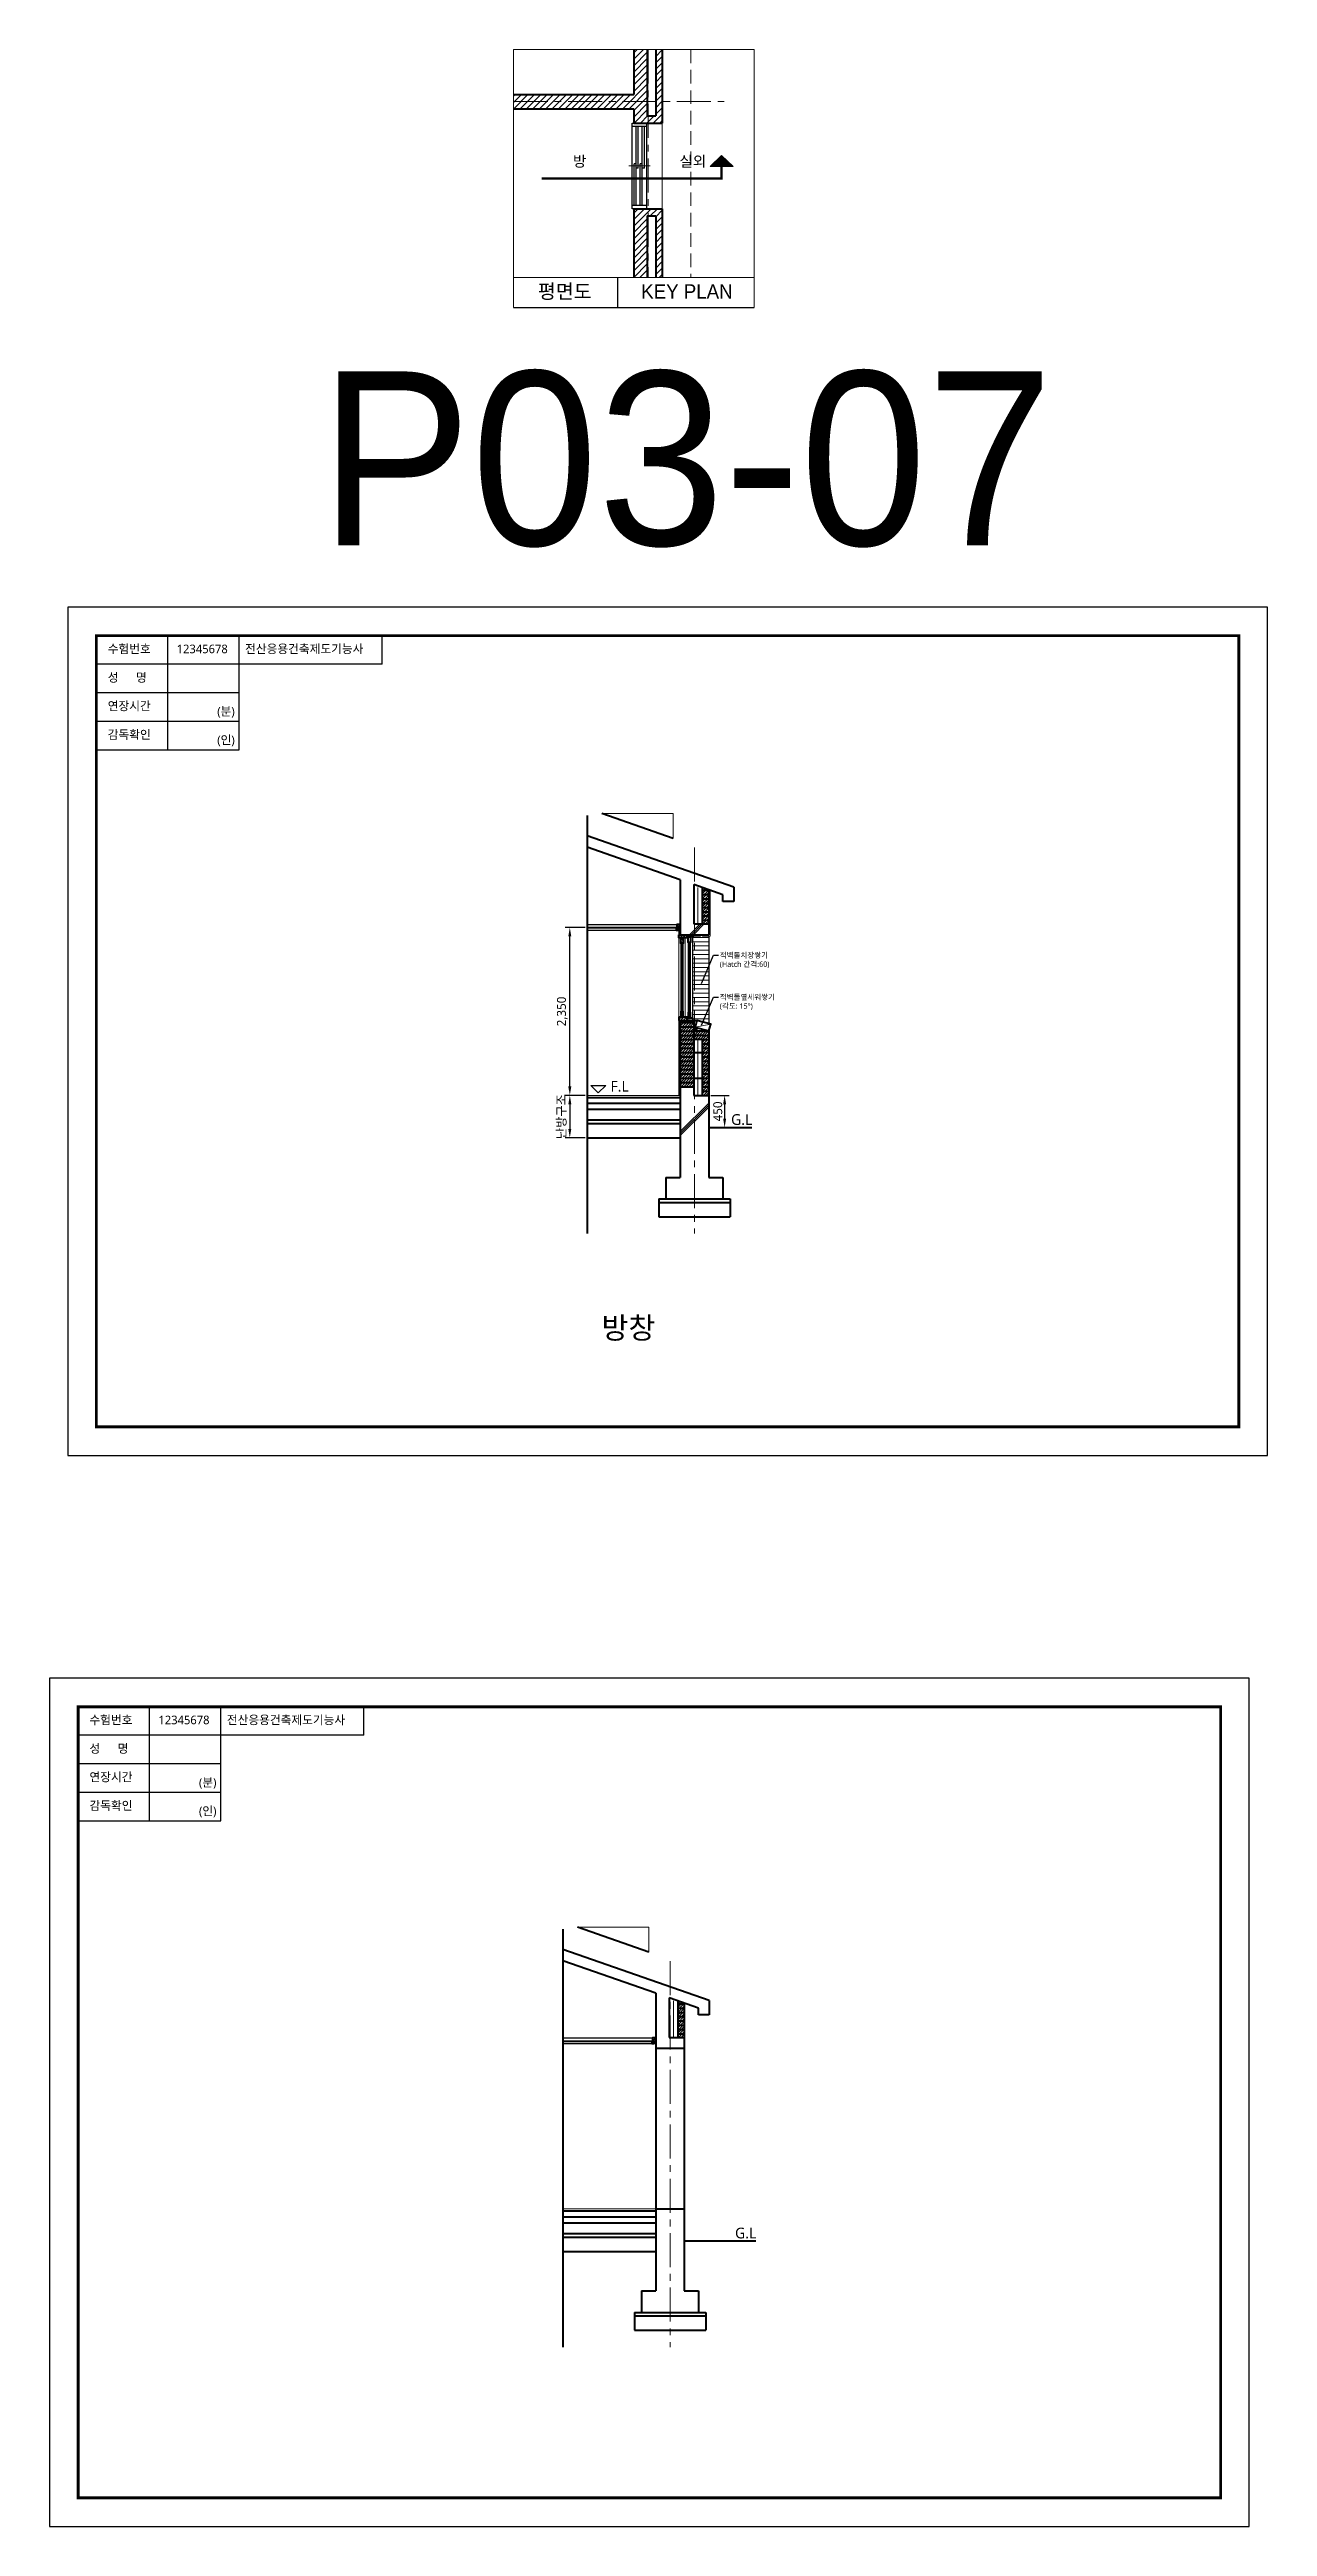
# Model space of a CAD drawing. Header units: millimetres. Extents: x 0 to 126056, y 2051 to 38499.
# Drawn here: x 65400 to 82456, y 2051 to 36740 of the extents above; entities that cross this region are included whole.
import ezdxf

# ---------------------------------------------------------------- set-up
doc = ezdxf.new("R2010")
doc.units = ezdxf.units.MM
doc.header["$LTSCALE"] = 15
doc.linetypes.add('CENTER', pattern=[50.8, 31.75, -6.35, 6.35, -6.35])
doc.linetypes.add('HIDDEN', pattern=[9.525, 6.35, -3.175])
for name, color, linetype, lineweight in [('단면선', 2, 'Continuous', 40), ('마감선', 3, 'Continuous', 20), ('입면선', 4, 'Continuous', 30), ('중심선', 1, 'CENTER', 20), ('치수및문자', 7, 'Continuous', 30), ('해칭선', 5, 'Continuous', 9)]:
    doc.layers.add(name, color=color, linetype=linetype, lineweight=lineweight)
doc.styles.add('dim1', font='malgun.ttf')
doc.styles.get("Standard").update_dxf_attribs({"font": ''})
doc.styles.get('Standard').set_extended_font_data('Gulim')
doc.linetypes.add('BATTING', pattern='A,0.00254,-2.54,[134,ltypeshp.shx,S=2.54,R=0,X=-2.54,Y=0],-5.08,[134,ltypeshp.shx,S=2.54,R=180,X=2.54,Y=0],-2.54', length=10.16254)
doc.dimstyles.new('dim1', dxfattribs={"dimscale": 40, "dimtxt": 2.5, "dimasz": 2.5, "dimexe": 1.25, "dimexo": 0.625, "dimtad": 1, "dimdec": 0, "dimlunit": 6, "dimtxsty": 'dim1', "dimcen": 2.5, "dimadec": 0, "dimazin": 0, "dimtfac": 1, "dimtdec": 0, "dimtmove": 0, "dimatfit": 3, "dimfxl": 1, "dimarcsym": 0})
pattern_1 = [(45, (-32362.004, -189714.798), (-17.9605122, 17.9605122), [])]
pattern_2 = [(0, (-32362.004, -189714.8), (0, 60), [])]

msp = doc.modelspace()

# ---------------------------------------------------------------- texts
msp.add_text('P03-07', height=2434.91).set_placement((69182, 29797.4))
at = {"style": 'dim1'}
for s, height, p in [('수험번호', 120, (66214.9, 28285.6)), ('12345678', 120, (67180.5, 28285.6)), ('전산응용건축제도기능사', 120, (68139.2, 28285.6)), ('성      명', 120, (66214.9, 27885.6)), ('연장시간', 120, (66214.9, 27485.6)), ('(분)', 120, (67748.6, 27409.9)), ('감독확인', 120, (66214.9, 27085.6)), ('(인)', 120, (67748.6, 27009.9)), ('F.L', 150, (73256, 22146.2)), ('G.L', 150, (74944.2, 21679.7)), ('방창', 300, (73130.9, 18685.9)), ('수험번호', 120, (65959.1, 13285.6)), ('12345678', 120, (66924.7, 13285.6)), ('전산응용건축제도기능사', 120, (67883.4, 13285.6)), ('성      명', 120, (65959.1, 12885.6)), ('연장시간', 120, (65959.1, 12485.6)), ('(분)', 120, (67492.7, 12409.9)), ('감독확인', 120, (65959.1, 12085.6)), ('(인)', 120, (67492.7, 12009.9)), ('G.L', 150, (74999.8, 6085.2))]:
    msp.add_text(s, height=height, dxfattribs=at).set_placement(p)
at = {"char_height": 75, "attachment_point": 1, "style": 'dim1'}
for s, insert in [('적벽돌치장쌓기\\P(Hatch 간격:60)', (74785.8, 24092.8)), ('적벽돌옆세워쌓기\\P(각도: 15%%D)', (74785.8, 23507.2))]:
    msp.add_mtext(s, dxfattribs=dict(at, insert=insert))
at = {"layer": '치수및문자', "color": 0}
for s, height, p in [('방', 150, (72729.9, 35099.8)), ('실외', 150, (74221, 35099.8)), ('평면도', 200, (72238.8, 33252.4)), ('KEY PLAN', 200, (73685.7, 33252.4))]:
    msp.add_text(s, height=height, dxfattribs=at).set_placement(p)

# ---------------------------------------------------------------- blocks, each defined once
blk = doc.blocks.new('*D249')
at = {"color": 0, "lineweight": -2, "transparency": 16777216}
for p, q in [((72899, 22093), (72623, 22093)), ((72686, 21968), (72686, 21623)), ((72899, 21498), (72623, 21498))]:
    blk.add_line(p, q, dxfattribs=at)
at = {"color": 0, "transparency": 16777216}
for points in [[(72665, 21968), (72707, 21968), (72686, 22093)], [(72665, 21623), (72707, 21623), (72686, 21498)]]:
    blk.add_solid(points, dxfattribs=at)
at = {"layer": 'Defpoints', "color": 0, "transparency": 16777216}
for p in [(72931, 22093), (72686, 21498), (72931, 21498)]:
    blk.add_point(p, dxfattribs=at)
at = {"color": 0, "transparency": 16777216, "insert": (72573, 21796), "char_height": 125, "attachment_point": 5, "rotation": 90, "style": 'dim1'}
blk.add_mtext('난방구조', dxfattribs=at)
blk = doc.blocks.new('*D262')
at = {"color": 0, "lineweight": -2, "transparency": 16777216}
for p, q in [((72899, 24443), (72623, 24443)), ((72686, 22218), (72686, 24318)), ((72899, 22093), (72623, 22093))]:
    blk.add_line(p, q, dxfattribs=at)
at = {"color": 0, "transparency": 16777216}
for points in [[(72665, 24318), (72707, 24318), (72686, 24443)], [(72665, 22218), (72707, 22218), (72686, 22093)]]:
    blk.add_solid(points, dxfattribs=at)
at = {"layer": 'Defpoints', "color": 0, "transparency": 16777216}
for p in [(72686, 24443), (72931, 24443), (72931, 22093)]:
    blk.add_point(p, dxfattribs=at)
at = {"color": 0, "transparency": 16777216, "insert": (72580, 23268), "char_height": 125, "attachment_point": 5, "rotation": 90, "style": 'dim1'}
blk.add_mtext('2,350', dxfattribs=at)
blk = doc.blocks.new('*D263')
at = {"color": 0, "lineweight": -2, "transparency": 16777216}
for p, q in [((74662, 22093), (74916, 22093)), ((74854, 21968), (74854, 21768)), ((74662, 21643), (74916, 21643))]:
    blk.add_line(p, q, dxfattribs=at)
at = {"color": 0, "transparency": 16777216}
for points in [[(74833, 21968), (74875, 21968), (74854, 22093)], [(74833, 21768), (74875, 21768), (74854, 21643)]]:
    blk.add_solid(points, dxfattribs=at)
at = {"layer": 'Defpoints', "color": 0, "transparency": 16777216}
for p in [(74631, 22093), (74631, 21643), (74854, 21643)]:
    blk.add_point(p, dxfattribs=at)
at = {"color": 0, "transparency": 16777216, "insert": (74758, 21868), "char_height": 125, "attachment_point": 5, "rotation": 90, "style": 'dim1'}
blk.add_mtext('450', dxfattribs=at)

# ---------------------------------------------------------------- dimensions: what is measured, and where the dimension line sits
for base, p1, p2, picture, middle in [((72686, 24443.2), (72930.7, 22093.2), (72930.7, 24443.2), '*D262', (72579.7, 23268.2)), ((74853.7, 21643.2), (74630.7, 22093.2), (74630.7, 21643.2), '*D263', (74757.9, 21868.2))]:
    dim = msp.add_linear_dim(base=base, p1=p1, p2=p2, angle=90, dimstyle='dim1', override={"dimscale": 50, "dimtoh": 1})
    dim.commit()
    dim.dimension.update_dxf_attribs({"geometry": picture, "text_midpoint": middle})
dim = msp.add_linear_dim(base=(72686, 21498.2), p1=(72930.7, 22093.2), p2=(72930.7, 21498.2), angle=90, text='난방구조', dimstyle='dim1', override={"dimscale": 50, "dimtoh": 1})
dim.commit()
dim.dimension.update_dxf_attribs({"geometry": '*D249', "text_midpoint": (72686, 21795.7), "dimtype": 160})

# ---------------------------------------------------------------- hatches: boundary and pattern name
msp.add_hatch(color=0).paths.add_polyline_path([(74810.8, 35254.5), (74971.9, 35101.6), (74649.7, 35101.6)])
at = {"layer": '단면선'}
h = msp.add_hatch(dxfattribs=at)
h.set_pattern_fill('_USER', color=256, scale=60, pattern_type=0)
h.set_pattern_definition(pattern_2)
h.paths.add_polyline_path([(74630.7, 24973.2), (74540.7, 25004.7), (74540.7, 24493.2), (74630.7, 24493.2)])
h = msp.add_hatch(dxfattribs=at)
h.set_pattern_fill('_USER', color=256, scale=60, pattern_type=0)
h.set_pattern_definition([(0, (-32703.23, -205309.27), (0, 60), [])])
h.paths.add_polyline_path([(74289.5, 9378.7), (74199.5, 9410.2), (74199.5, 8898.7), (74289.5, 8898.7)])
at = {"layer": '해칭선'}
h = msp.add_hatch(dxfattribs=at)
h.set_pattern_fill('ANSI31', color=0, scale=20)
h.set_pattern_definition([(45, (76872.64, -159467.37), (-44.90128, 44.90128), [])])
h.paths.add_polyline_path([(73771.1, 36739.8), (73581.1, 36739.8), (73581.1, 36109.8), (71899.6, 36109.8), (71899.6, 36009.8), (73771.1, 36009.8)])
h.paths.add_polyline_path([(73771.1, 36009.8), (71899.6, 36009.8), (71899.6, 35909.8), (73581.1, 35909.8), (73581.1, 35709.8), (73761.1, 35709.8), (73781.1, 35709.8), (73781.1, 35809.8), (73771.1, 35809.8)])
h.paths.add_polyline_path([(73981.1, 36009.8), (73891.1, 36009.8), (73891.1, 35809.8), (73781.1, 35809.8), (73781.1, 35709.8), (73981.1, 35709.8)])
h.paths.add_polyline_path([(73981.1, 36739.8), (73891.1, 36739.8), (73891.1, 36009.8), (73981.1, 36009.8)])
h.paths.add_polyline_path([(73771.1, 34409.8), (73781.1, 34409.8), (73781.1, 34509.8), (73581.1, 34509.8), (73581.1, 33546.5), (73771.1, 33546.5)])
h.paths.add_polyline_path([(73981.1, 34509.8), (73781.1, 34509.8), (73781.1, 34409.8), (73891.1, 34409.8), (73891.1, 33546.5), (73981.1, 33546.5)])
h = msp.add_hatch(dxfattribs=at)
h.set_pattern_fill('ANSI31', color=256, scale=8)
h.set_pattern_definition(pattern_1)
h.paths.add_polyline_path([(74630.7, 24973.2), (74540.7, 25004.7), (74540.7, 24493.2), (74630.7, 24493.2)])
h = msp.add_hatch(dxfattribs=at)
h.set_pattern_fill('ANSI31', color=256, scale=8)
h.set_pattern_definition([(45, (-8620.756, -160602.894), (-17.9605122, 17.9605122), [])])
h.paths.add_polyline_path([(74330.7, 24298.2), (74210.7, 24298.2), (74210.7, 24343.2), (74330.7, 24343.2)])
h = msp.add_hatch(dxfattribs=at)
h.set_pattern_fill('ANSI31', color=256, scale=8, angle=90)
h.set_pattern_definition([(135, (-8620.756, -160602.894), (-17.9605122, -17.9605122), [])])
h.paths.add_polyline_path([(74272.4, 24218.2), (74242.4, 24218.2), (74242.4, 24298.2), (74272.4, 24298.2)])
h = msp.add_hatch(dxfattribs=at)
h.set_pattern_fill('_USER', color=256, scale=60, pattern_type=0)
h.set_pattern_definition(pattern_2)
h.paths.add_polyline_path([(74430.7, 24323.2), (74410.7, 24323.2), (74410.7, 24313.2), (74410.7, 23173.2), (74410.7, 23143.2), (74430.7, 23143.2)])
h.paths.add_polyline_path([(74630.7, 24323.2), (74545.3, 24323.2), (74545.3, 24343.2), (74518.4, 24343.2), (74518.4, 24323.2), (74430.7, 24323.2), (74430.7, 23143.2), (74466.6, 23143.2), (74630.7, 23099.2)])
h = msp.add_hatch(dxfattribs=at)
h.set_pattern_fill('ANSI31', color=256, scale=8, angle=90)
h.set_pattern_definition([(135, (-8620.756, -161407.194), (-17.9605122, -17.9605122), [])])
h.paths.add_polyline_path([(74272.4, 23268.2), (74242.4, 23268.2), (74242.4, 23188.2), (74272.4, 23188.2)])
h = msp.add_hatch(dxfattribs=at)
h.set_pattern_fill('ANSI31', color=256, scale=8)
h.set_pattern_definition([(45, (-8620.756, -161407.194), (-17.9605122, 17.9605122), [])])
h.paths.add_polyline_path([(74330.7, 23188.2), (74210.7, 23188.2), (74210.7, 23143.2), (74330.7, 23143.2)])
h = msp.add_hatch(dxfattribs=at)
h.set_pattern_fill('ANSI31', color=256, scale=8)
h.set_pattern_definition(pattern_1)
h.paths.add_polyline_path([(74420.7, 23143.2), (74230.7, 23143.2), (74230.7, 22213.2), (74420.7, 22213.2)])
h = msp.add_hatch(dxfattribs=at)
h.set_pattern_fill('ANSI31', color=256, scale=8)
h.set_pattern_definition(pattern_1)
h.paths.add_polyline_path([(74430.7, 22993.2), (74420.7, 22993.2), (74420.7, 22933.2), (74430.7, 22933.2)])
h = msp.add_hatch(dxfattribs=at)
h.set_pattern_fill('ANSI31', color=256, scale=8)
h.set_pattern_definition(pattern_1)
h.paths.add_polyline_path([(74430.7, 22933.2), (74420.7, 22933.2), (74420.7, 22873.2), (74430.7, 22873.2)])
h = msp.add_hatch(dxfattribs=at)
h.set_pattern_fill('ANSI31', color=256, scale=8)
h.set_pattern_definition(pattern_1)
h.paths.add_polyline_path([(74630.7, 22993.2), (74430.7, 22993.2), (74430.7, 22873.2), (74630.7, 22873.2)])
h = msp.add_hatch(dxfattribs=at)
h.set_pattern_fill('ANSI31', color=256, scale=8)
h.set_pattern_definition(pattern_1)
h.paths.add_polyline_path([(74630.7, 22873.2), (74540.7, 22873.2), (74540.7, 22093.2), (74630.7, 22093.2)])
h = msp.add_hatch(dxfattribs=at)
h.set_pattern_fill('ANSI31', color=256, scale=8)
h.set_pattern_definition([(45, (-32703.228, -205309.27), (-17.9605122, 17.9605122), [])])
h.paths.add_polyline_path([(74289.5, 9378.7), (74199.5, 9410.2), (74199.5, 8898.7), (74289.5, 8898.7)])

# ---------------------------------------------------------------- linework, layer by layer
at = {"color": 0}
for p, q in [((74810.8, 35254.5), (74649.7, 35101.6)), ((74971.9, 35101.6), (74649.7, 35101.6)), ((73352.8, 33546.5), (73352.8, 33125.7)), ((71899.6, 33125.7), (75268.2, 33125.7))]:
    msp.add_line(p, q, dxfattribs=at)
for p, q in [((70055.9, 28530.7), (66055.9, 28530.7)), ((66055.9, 28530.7), (66055.9, 26930.7)), ((72979.4, 22231.2), (73190.7, 22231.2)), ((73085, 22129), (72979.4, 22231.2)), ((73085, 22129), (73190.7, 22231.2)), ((69800, 13530.7), (65800, 13530.7)), ((65800, 13530.7), (65800, 11930.7))]:
    msp.add_line(p, q)
at = {"color": 0, "const_width": 30}
msp.add_lwpolyline([(72291.7, 34933.6), (74810.8, 34933.6), (74810.8, 35101.6)], dxfattribs=at)
at = {"color": 0}
for points in [[(74810.8, 35254.5), (74971.9, 35101.6), (74649.7, 35101.6), (74810.8, 35254.5)], [(74810.8, 35254.5), (74971.9, 35101.6)]]:
    msp.add_lwpolyline(points, dxfattribs=at)
at = {"layer": '단면선', "color": 0}
for p, q in [((73581.1, 36739.8), (73581.1, 36109.8)), ((73771.1, 36739.8), (73771.1, 35809.8)), ((73891.1, 36739.8), (73891.1, 35809.8)), ((73981.1, 36739.8), (73981.1, 35709.8)), ((71899.6, 36109.8), (73581.1, 36109.8)), ((71899.6, 35909.8), (73581.1, 35909.8)), ((73581.1, 35909.8), (73581.1, 35709.8)), ((73771.1, 35809.8), (73891.1, 35809.8)), ((73581.1, 35709.8), (73981.1, 35709.8)), ((73581.1, 34509.8), (73981.1, 34509.8)), ((73581.1, 34509.8), (73581.1, 33546.5)), ((73771.1, 34409.8), (73891.1, 34409.8)), ((73771.1, 34409.8), (73771.1, 33546.5)), ((73891.1, 34409.8), (73891.1, 33546.5)), ((73981.1, 34509.8), (73981.1, 33546.5))]:
    msp.add_line(p, q, dxfattribs=at)
at = {"layer": '단면선'}
for p, q in [((74134, 25689.1), (73134, 26039.1)), ((72930.7, 26011.2), (72930.7, 20158.1)), ((74980.7, 25009.6), (72930.7, 25727.1)), ((74230.7, 25113.2), (72930.7, 25568.2)), ((74230.7, 25113.2), (74230.7, 24343.2)), ((74420.7, 25046.7), (74420.7, 24493.2)), ((74830.7, 24903.2), (74420.7, 25046.7)), ((74540.7, 25004.7), (74540.7, 24493.2)), ((74980.7, 25009.6), (74980.7, 24809.6)), ((74630.7, 24973.2), (74630.7, 24343.2)), ((74830.7, 24809.6), (74830.7, 24903.2)), ((74980.7, 24809.6), (74830.7, 24809.6)), ((72930.7, 24443.2), (74230.7, 24443.2)), ((74230.7, 24343.2), (74630.7, 24343.2)), ((74420.7, 24493.2), (74630.7, 24493.2)), ((74257.4, 24218.2), (74257.4, 23268.2)), ((74359.7, 24233.2), (74359.7, 23253.2)), ((74230.7, 23143.2), (74466.6, 23143.2)), ((74230.7, 23143.2), (74230.7, 20943.2)), ((74230.7, 23113.2), (74420.7, 23113.2)), ((74230.7, 23053.2), (74420.7, 23053.2)), ((74230.7, 22993.2), (74420.7, 22993.2)), ((74230.7, 22933.2), (74420.7, 22933.2)), ((74420.7, 23143.2), (74420.7, 22093.2)), ((74540.7, 22993.2), (74420.7, 22993.2)), ((74540.7, 22933.2), (74420.7, 22933.2)), ((74540.7, 22993.2), (74630.7, 22993.2)), ((74540.7, 22933.2), (74630.7, 22933.2)), ((74630.7, 22995.7), (74630.7, 20943.2)), ((74230.7, 22873.2), (74420.7, 22873.2)), ((74230.7, 22813.2), (74420.7, 22813.2)), ((74230.7, 22753.2), (74420.7, 22753.2)), ((74230.7, 22693.2), (74420.7, 22693.2)), ((74230.7, 22633.2), (74420.7, 22633.2)), ((74230.7, 22573.2), (74420.7, 22573.2)), ((74540.7, 22873.2), (74420.7, 22873.2)), ((74420.7, 22693.6), (74540.7, 22693.6)), ((74540.7, 22873.2), (74630.7, 22873.2)), ((74540.7, 22873.2), (74540.7, 22093.2)), ((74540.7, 22813.2), (74630.7, 22813.2)), ((74540.7, 22753.2), (74630.7, 22753.2)), ((74540.7, 22693.2), (74630.7, 22693.2)), ((74540.7, 22633.2), (74630.7, 22633.2)), ((74540.7, 22573.2), (74630.7, 22573.2)), ((74230.7, 22513.2), (74420.7, 22513.2)), ((74230.7, 22453.2), (74420.7, 22453.2)), ((74230.7, 22393.2), (74420.7, 22393.2)), ((74230.7, 22333.2), (74420.7, 22333.2)), ((74230.7, 22273.2), (74420.7, 22273.2)), ((74230.7, 22213.2), (74420.7, 22213.2)), ((74420.7, 22333.2), (74540.7, 22333.2)), ((74540.7, 22513.2), (74630.7, 22513.2)), ((74540.7, 22453.2), (74630.7, 22453.2)), ((74540.7, 22393.2), (74630.7, 22393.2)), ((74540.7, 22333.2), (74630.7, 22333.2)), ((74540.7, 22273.2), (74630.7, 22273.2)), ((74540.7, 22213.2), (74630.7, 22213.2)), ((72930.7, 22063.2), (74230.7, 22063.2)), ((72930.7, 21983.2), (74230.7, 21983.2)), ((72930.7, 21898.2), (74230.7, 21898.2)), ((74420.7, 22093.2), (74630.7, 22093.2)), ((74540.7, 22153.2), (74630.7, 22153.2)), ((72930.7, 21748.2), (74230.7, 21748.2)), ((72930.7, 21698.2), (74230.7, 21698.2)), ((74630.7, 21643.2), (75236.8, 21643.2)), ((72930.7, 21498.2), (74230.7, 21498.2)), ((74030.7, 20943.2), (74230.7, 20943.2)), ((74030.7, 20943.2), (74030.7, 20643.2)), ((74630.7, 20943.2), (74830.7, 20943.2)), ((74830.7, 20943.2), (74830.7, 20643.2)), ((73930.7, 20643.2), (74930.7, 20643.2)), ((73930.7, 20643.2), (73930.7, 20393.2)), ((73930.7, 20593.2), (74930.7, 20593.2)), ((74930.7, 20643.2), (74930.7, 20393.2)), ((73930.7, 20393.2), (74930.7, 20393.2)), ((72589.5, 10416.7), (72589.5, 4563.6)), ((73792.8, 10094.6), (72792.8, 10444.6)), ((74639.5, 9415.1), (72589.5, 10132.6)), ((73889.5, 9518.7), (72589.5, 9973.7)), ((73889.5, 9518.7), (73889.5, 5348.7)), ((74079.5, 9452.2), (74079.5, 8898.7)), ((74489.5, 9308.7), (74079.5, 9452.2)), ((74199.5, 9410.2), (74199.5, 8898.7)), ((74289.5, 9378.7), (74289.5, 5348.7)), ((74639.5, 9415.1), (74639.5, 9215.1)), ((74489.5, 9215.1), (74489.5, 9308.7)), ((74639.5, 9215.1), (74489.5, 9215.1)), ((72589.5, 8848.7), (73889.5, 8848.7)), ((73889.5, 8748.7), (74289.5, 8748.7)), ((74079.5, 8898.7), (74289.5, 8898.7)), ((72589.5, 6468.7), (73889.5, 6468.7)), ((72589.5, 6388.7), (73889.5, 6388.7)), ((72589.5, 6303.7), (73889.5, 6303.7)), ((73889.5, 6498.7), (74289.5, 6498.7)), ((72589.5, 6153.7), (73889.5, 6153.7)), ((72589.5, 6103.7), (73889.5, 6103.7)), ((72589.5, 5903.7), (73889.5, 5903.7)), ((74289.5, 6048.7), (75292.4, 6048.7)), ((73689.5, 5348.7), (73889.5, 5348.7)), ((73689.5, 5348.7), (73689.5, 5048.7)), ((74289.5, 5348.7), (74489.5, 5348.7)), ((74489.5, 5348.7), (74489.5, 5048.7)), ((73589.5, 5048.7), (74589.5, 5048.7)), ((73589.5, 5048.7), (73589.5, 4798.7)), ((73589.5, 4998.7), (74589.5, 4998.7)), ((74589.5, 5048.7), (74589.5, 4798.7)), ((73589.5, 4798.7), (74589.5, 4798.7))]:
    msp.add_line(p, q, dxfattribs=at)
for points in [[(74174.7, 24407.2), (74210.7, 24407.2), (74210.7, 24443.2), (74174.7, 24443.2)], [(74185.7, 24443.2), (74230.7, 24443.2), (74230.7, 24488.2), (74185.7, 24488.2)], [(74210.7, 24343.2), (74330.7, 24343.2), (74330.7, 24298.2), (74210.7, 24298.2)], [(74242.4, 24298.2), (74272.4, 24298.2), (74272.4, 24218.2), (74242.4, 24218.2)], [(74330.7, 24343.2), (74410.7, 24343.2), (74410.7, 24313.2), (74330.7, 24313.2)], [(74344.7, 24313.2), (74374.7, 24313.2), (74374.7, 24233.2), (74344.7, 24233.2)], [(74242.4, 23188.2), (74272.4, 23188.2), (74272.4, 23268.2), (74242.4, 23268.2)], [(74344.7, 23173.2), (74374.7, 23173.2), (74374.7, 23253.2), (74344.7, 23253.2)], [(74210.7, 23143.2), (74330.7, 23143.2), (74330.7, 23188.2), (74210.7, 23188.2)], [(74330.7, 23143.2), (74410.7, 23143.2), (74410.7, 23173.2), (74330.7, 23173.2)], [(74420.7, 22993.2), (74465.7, 22993.2), (74465.7, 23038.2), (74420.7, 23038.2)], [(74440.7, 23046.6), (74633.9, 22994.8), (74659.8, 23091.4), (74466.6, 23143.2)], [(73833.5, 8812.7), (73869.5, 8812.7), (73869.5, 8848.7), (73833.5, 8848.7)], [(73844.5, 8848.7), (73889.5, 8848.7), (73889.5, 8893.7), (73844.5, 8893.7)]]:
    msp.add_lwpolyline(points, close=True, dxfattribs=at)
at = {"layer": '마감선', "color": 0, "linetype": 'HIDDEN', "ltscale": 2}
msp.add_line((74381.1, 36739.8), (74381.1, 33546.5), dxfattribs=at)
at = {"layer": '마감선', "color": 0}
msp.add_line((73981.1, 35709.8), (73981.1, 34509.8), dxfattribs=at)
at = {"layer": '마감선'}
for p, q in [((74134, 26039.1), (73134, 26039.1)), ((74134, 25689.1), (74134, 26039.1)), ((74650.7, 24966.2), (74650.7, 24323.2)), ((74210.7, 24343.2), (74210.7, 24443.2)), ((74210.7, 24298.2), (74210.7, 23188.2)), ((74302.4, 24298.2), (74302.4, 23188.2)), ((74404.7, 24313.2), (74404.7, 23173.2)), ((74410.7, 24323.2), (74518.4, 24323.2)), ((74410.7, 24313.2), (74410.7, 23173.2)), ((74518.4, 24343.2), (74518.4, 24323.2)), ((74545.3, 24343.2), (74545.3, 24323.2)), ((74545.3, 24323.2), (74650.7, 24323.2)), ((74242.4, 24218.2), (74242.4, 23268.2)), ((74272.4, 24218.2), (74272.4, 23268.2)), ((74344.7, 24233.2), (74344.7, 23253.2)), ((74374.7, 24233.2), (74374.7, 23253.2)), ((74210.7, 23143.2), (74210.7, 22093.2)), ((72930.7, 22093.2), (74230.7, 22093.2)), ((73792.8, 10444.6), (72792.8, 10444.6)), ((73792.8, 10094.6), (73792.8, 10444.6)), ((72589.5, 6498.7), (73889.5, 6498.7))]:
    msp.add_line(p, q, dxfattribs=at)
at = {"layer": '입면선', "color": 0}
for p, q in [((73561.1, 34509.8), (73561.1, 35709.8)), ((73561.1, 35709.8), (73761.1, 35709.8)), ((73561.1, 35664.8), (73761.1, 35664.8)), ((73614.9, 34554.8), (73614.9, 35664.8)), ((73644.9, 35079.8), (73644.9, 35664.8)), ((73699.7, 34554.8), (73699.7, 35664.8)), ((73729.7, 35079.8), (73729.7, 35664.8)), ((73761.1, 35709.8), (73761.1, 34509.8)), ((73614.9, 35139.8), (73584.9, 35139.8)), ((73584.9, 34554.8), (73584.9, 35139.8)), ((73644.9, 35079.8), (73614.9, 35079.8)), ((73699.7, 35139.8), (73669.7, 35139.8)), ((73669.7, 34554.8), (73669.7, 35139.8)), ((73729.7, 35079.8), (73699.7, 35079.8)), ((73761.1, 34554.8), (73561.1, 34554.8)), ((73761.1, 34509.8), (73561.1, 34509.8)), ((73614.9, 34554.8), (73584.9, 34554.8)), ((73699.7, 34554.8), (73669.7, 34554.8))]:
    msp.add_line(p, q, dxfattribs=at)
at = {"layer": '입면선'}
for p, q in [((72930.7, 24488.2), (74230.7, 24488.2)), ((72930.7, 24407.2), (74210.7, 24407.2)), ((74630.7, 24323.2), (74630.7, 23099.2)), ((72589.5, 8893.7), (73889.5, 8893.7)), ((72589.5, 8812.7), (73869.5, 8812.7))]:
    msp.add_line(p, q, dxfattribs=at)
at = {"layer": '중심선', "color": 0}
for p, q in [((73781.1, 36739.8), (73781.1, 33546.5)), ((71899.6, 36009.8), (74848.5, 36009.8)), ((73811.1, 35109.8), (73511.1, 35109.8))]:
    msp.add_line(p, q, dxfattribs=at)
at = {"layer": '중심선'}
for p, q in [((74430.7, 25562.4), (74430.7, 20158.1)), ((74089.5, 9967.9), (74089.5, 4563.6))]:
    msp.add_line(p, q, dxfattribs=at)
at = {"layer": '치수및문자'}
for p, q in [((67055.9, 26930.7), (67055.9, 28530.7)), ((68055.9, 26930.7), (68055.9, 28530.7)), ((70055.9, 28130.7), (70055.9, 28530.7)), ((70055.9, 28130.7), (66055.9, 28130.7)), ((68055.9, 27730.7), (66055.9, 27730.7)), ((68055.9, 27330.7), (66055.9, 27330.7)), ((66055.9, 26930.7), (68055.9, 26930.7)), ((66800, 11930.7), (66800, 13530.7)), ((67800, 11930.7), (67800, 13530.7)), ((69800, 13130.7), (69800, 13530.7)), ((69800, 13130.7), (65800, 13130.7)), ((67800, 12730.7), (65800, 12730.7)), ((67800, 12330.7), (65800, 12330.7)), ((65800, 11930.7), (67800, 11930.7))]:
    msp.add_line(p, q, dxfattribs=at)
for points in [[(65655.9, 17050.7), (82455.9, 17050.7), (82455.9, 28930.7), (65655.9, 28930.7)], [(65400, 2050.7), (82200, 2050.7), (82200, 13930.7), (65400, 13930.7)]]:
    msp.add_lwpolyline(points, close=True, dxfattribs=at)
at = {"layer": '치수및문자', "const_width": 40}
for points in [[(66055.9, 17450.7), (82055.9, 17450.7), (82055.9, 28530.7), (66055.9, 28530.7)], [(65800, 2450.7), (81800, 2450.7), (81800, 13530.7), (65800, 13530.7)]]:
    msp.add_lwpolyline(points, close=True, dxfattribs=at)
at = {"layer": '해칭선', "color": 0}
for p, q in [((71899.6, 36739.8), (75268.2, 36739.8)), ((71899.6, 33125.7), (71899.6, 36739.8)), ((75268.2, 36739.8), (75268.2, 33125.7)), ((75268.2, 33546.5), (71899.6, 33546.5))]:
    msp.add_line(p, q, dxfattribs=at)
at = {"layer": '해칭선', "linetype": 'BATTING', "ltscale": 0.37}
for p, q in [((74480.7, 25004.7), (74480.7, 24508.5)), ((74480.7, 22093.2), (74480.7, 22873.2)), ((74139.5, 9410.2), (74139.5, 8914))]:
    msp.add_line(p, q, dxfattribs=at)
at = {"layer": '해칭선'}
for p, q in [((74174.7, 24407.2), (74210.7, 24443.2)), ((74174.7, 24425.2), (74192.7, 24443.2)), ((74185.7, 24443.2), (74230.7, 24488.2)), ((74192.7, 24407.2), (74210.7, 24425.2)), ((74512.1, 24493.2), (74362.1, 24343.2)), ((74540.4, 24493.2), (74390.4, 24343.2)), ((74568.7, 24493.2), (74418.7, 24343.2)), ((74420.7, 22993.2), (74465.7, 23038.2)), ((74440.7, 23046.6), (74659.8, 23091.4)), ((74540.7, 22873.2), (74630.7, 22873.2)), ((74630.7, 21985.7), (74230.7, 21585.7)), ((74630.7, 21957.4), (74230.7, 21557.4)), ((74630.7, 21929.2), (74230.7, 21529.2)), ((73833.5, 8812.7), (73869.5, 8848.7)), ((73833.5, 8830.7), (73851.5, 8848.7)), ((73844.5, 8848.7), (73889.5, 8893.7)), ((73851.5, 8812.7), (73869.5, 8830.7))]:
    msp.add_line(p, q, dxfattribs=at)

msp.set_redraw_order([(e.dxf.handle, doc.entitydb.next_handle()) for e in msp.query("TEXT MTEXT ATTDEF DIMENSION ARC_DIMENSION")])  # texts and dimensions are drawn at this point

# ---------------------------------------------------------------- leaders
at = {"annotation_type": 0, "has_hookline": 1, "hookline_direction": 0}
for points, text_width in [([(74529.7, 23660.9), (74700, 24055.3), (74767.1, 24055.3)], 708), ([(74529.7, 23075.3), (74700, 23469.7), (74767.1, 23469.7)], 809.7)]:
    msp.add_leader(points, dimstyle='dim1', override={"dimscale": 30, "dimgap": 0.625, "dimtad": 0, "dimtoh": 1}, dxfattribs=dict(at, text_width=text_width))

doc.saveas('drawing.dxf')
